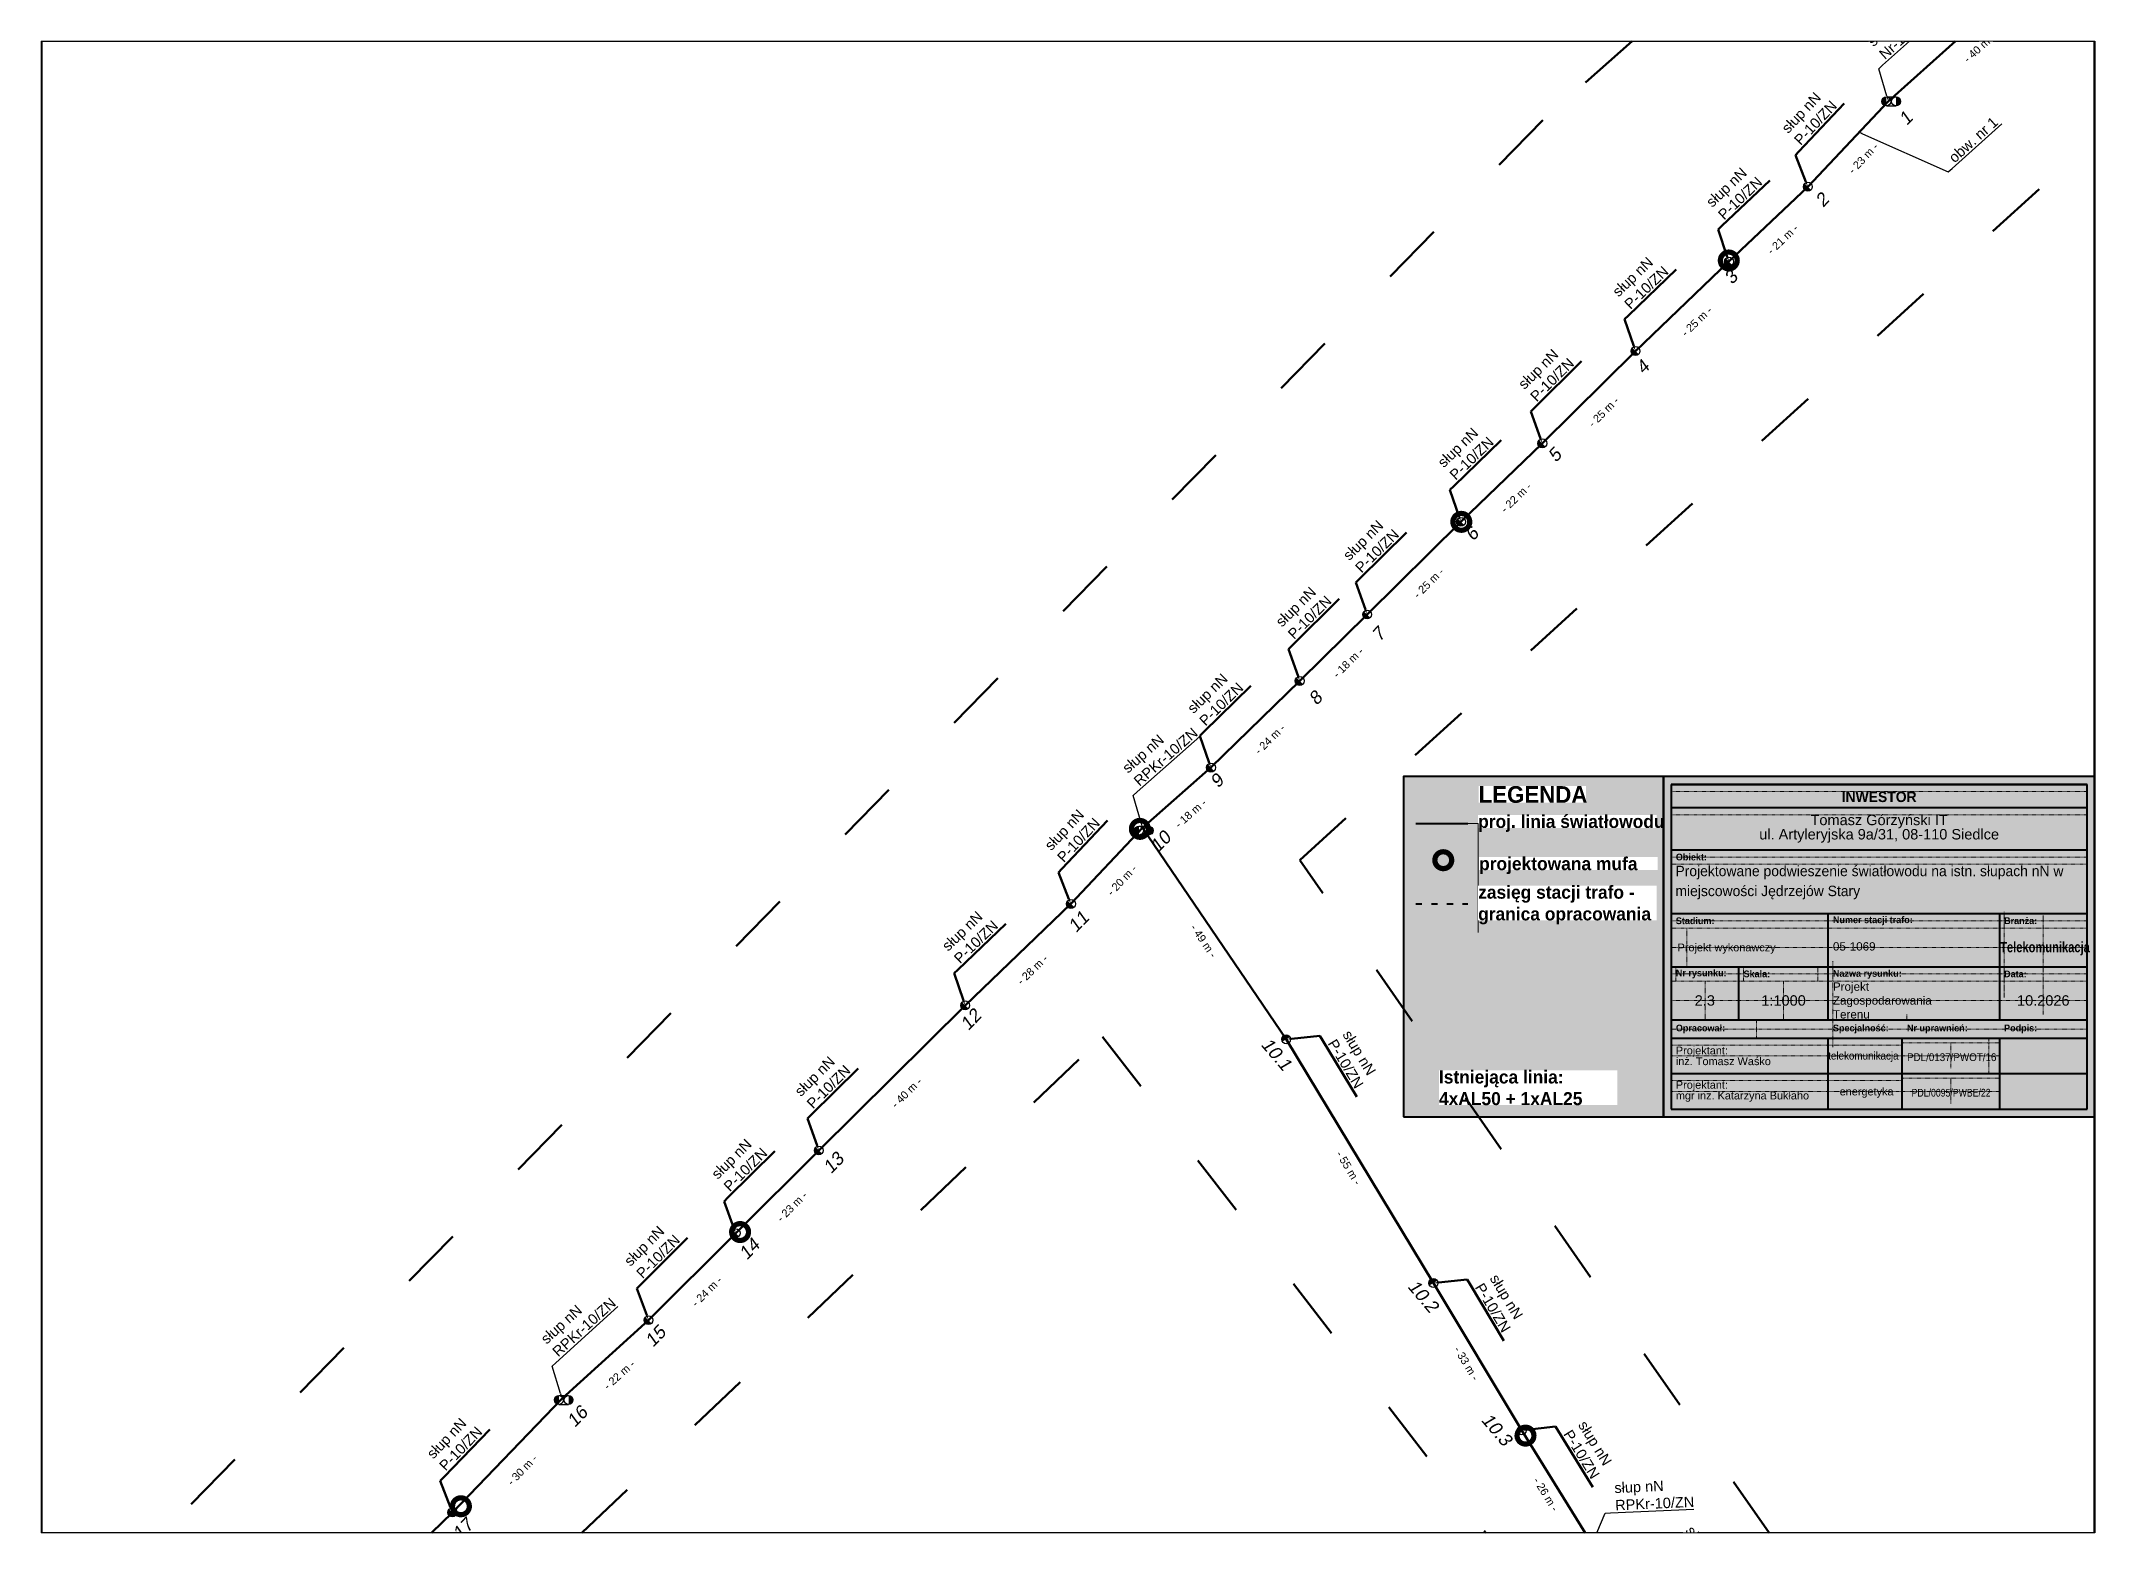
# Paper-space layout '1069-3' of a CAD drawing. Header units: metres, sheet in millimetres. Extents: x 0 to 395, y 0 to 287.
# The model-space entities are those that its viewports show. They can reach past a viewport. Long polylines and large blocks are cut down to what shows.
import ezdxf
from ezdxf import colors
from ezdxf.entities.mleader import LeaderData, LeaderLine
from ezdxf.math import Vec2, Vec3

# ---------------------------------------------------------------- set-up
doc = ezdxf.new("R2010")
doc.units = ezdxf.units.M
for name, pattern in [('ACAD_ISO03W100', [30, 12, -18]), ('DGN Style 2', [0.005224, 0.003135, -0.00209]), ('GCAD_ISO03W100', [30, 12, -18])]:
    doc.linetypes.add(name, pattern=pattern)
for name, color, linetype, lineweight in [('!TELE', 30, 'SCARPLINE1A', 50), ('!trafo_05-1069', 6, 'GCAD_ISO03W100', 50), ('@Tabelka', 7, 'Continuous', 13), ('_mm zasięg trafo', 6, 'ACAD_ISO03W100', 35), ('_numery slupow etap 4 cz. 2', 7, 'Continuous', 40), ('_światłowód', 30, 'Continuous', 50)]:
    doc.layers.add(name, color=color, linetype=linetype, lineweight=lineweight)
for name, color, linetype in [('!wymiary', 7, 'Continuous'), ('_MM mufy', 3, 'Continuous'), ('_MM opisy', 7, 'Continuous'), ('_MM slupy', 5, 'Continuous'), ('_mm trafo', 3, 'Continuous')]:
    doc.layers.add(name, color=color, linetype=linetype)
doc.layers.add('@KonstrTabelki', color=253, linetype='DGN Style 2', lineweight=0, plot=False)
doc.styles.add('LEGENDA', font='arial.ttf')
doc.styles.get("Standard").update_dxf_attribs({"font": 'ARIAL.TTF'})
doc.linetypes.add('SCARPLINE1A', pattern='A,2,[150,AAA.SHX,S=1,R=0,X=0,Y=0],1e-11', length=2)
doc.dimstyles.new('opis linie', dxfattribs={"dimtxt": 1.5, "dimasz": 0.18, "dimexe": 0.18, "dimexo": 0.0625, "dimgap": 2.5, "dimtad": 4, "dimdec": 0, "dimzin": 0, "dimdsep": 46, "dimtxsty": 'Standard', "dimcen": 0.09, "dimse1": 1, "dimse2": 1, "dimsd1": 1, "dimsd2": 1, "dimclrt": 256, "dimadec": 0, "dimazin": 0, "dimtfac": 1, "dimtdec": 0, "dimtofl": 0, "dimtmove": 0, "dimatfit": 3, "dimfxl": 1, "dimtfill": 1, "dimtolj": 1, "dimtzin": 0, "dimarcsym": 0})

psp = doc.layouts.new('1069-3')

# ---------------------------------------------------------------- texts
at = {"color": 18, "true_color": 0x000000, "insert": (314.32, 128.27), "char_height": 2, "width": 76.9558, "attachment_point": 1, "line_spacing_factor": 0.825, "style": 'LEGENDA'}
psp.add_mtext('\\pxsm1.15,ql;{\\fLato Light|b0|i0|c238|p34;\\C256;Projektowane podwieszenie światłowodu na istn. słupach nN w miejscowości Jędrzejów Stary}', dxfattribs=at)
at = {"color": 1, "char_height": 1.6, "width": 26.3577, "attachment_point": 4, "style": 'LEGENDA'}
for s, insert in [('{\\C18;\\c0;05-1069}', (344.61, 112.76, 1)), ('{\\C18;\\c0;Projekt Zagospodarowania Terenu}', (344.61, 102.36, 1))]:
    psp.add_mtext(s, dxfattribs=dict(at, insert=insert))
at = {"char_height": 2, "attachment_point": 5, "line_spacing_factor": 0.825, "style": 'LEGENDA'}
for s, insert in [('2.3', (319.97, 102.36)), ('1:1000', (335.12, 102.36))]:
    psp.add_mtext(s, dxfattribs=dict(at, insert=insert))

msp = doc.modelspace()

# ---------------------------------------------------------------- blocks, each defined once
blk = doc.blocks.new('tabelka')
at = {"true_color": 0xffffff, "transparency": 33554687}
h = blk.add_hatch(color=7, dxfattribs=at)
h.dxf.hatch_style = 1
h.paths.add_polyline_path([(-83, 65.41), (0, 65.41), (0, 0), (-83, 0)])
at = {"layer": '@KonstrTabelki', "lineweight": 0}
for p, q in [((-1.5, 62.52), (-81.5, 62.52)), ((-1.5, 58.08), (-81.5, 58.08)), ((-1.5, 49.94), (-81.5, 49.94)), ((-81.5, 48.55), (-1.5, 48.55)), ((-1.5, 37.69), (-81.5, 37.69)), ((-81.5, 36.3), (-1.5, 36.3)), ((-78.46, 36.3), (-78.46, 28.86)), ((-17.47, 39.44), (-17.47, 22.94)), ((-9.93, 19.68), (-9.93, 39.08)), ((-81.5, 32.58), (-1.5, 32.58)), ((-80.6, 28.86), (-80.6, 26.08)), ((-67.58, 28.86), (-67.58, 26.08)), ((-53.27, 26.08), (-53.27, 28.86)), ((-50.39, 29.9), (-50.39, 18.64)), ((-17.47, 28.86), (-17.47, 22.94)), ((-9.93, 19.68), (-9.93, 28.86)), ((-1.5, 27.47), (-81.5, 27.47)), ((-81.5, 26.08), (-1.5, 26.08)), ((-74.99, 18.64), (-74.99, 26.08)), ((-59.88, 18.64), (-59.88, 26.08)), ((-1.5, 27.47), (-18.36, 27.47)), ((-1.5, 22.36), (-81.5, 22.36)), ((-1.5, 22.36), (-18.36, 22.36)), ((-81.5, 16.88), (-1.5, 16.88)), ((-65.11, 18.64), (-65.11, 15.11)), ((-50.39, 18.64), (-50.39, 13.41)), ((-36.15, 19.68), (-36.15, 18.64)), ((-37.05, 13.77), (-81.5, 13.77)), ((-37.05, 14.25), (-18.36, 14.25)), ((-27.71, 14.25), (-27.71, 9.31)), ((-20.43, 15.11), (-20.43, 8.31)), ((-37.05, 11.71), (-81.5, 11.71)), ((-18.36, 11.71), (-37.05, 11.71)), ((-37.05, 6.97), (-81.5, 6.97)), ((-37.05, 4.9), (-81.5, 4.9)), ((-37.05, 7.44), (-18.36, 7.44)), ((-18.36, 4.9), (-37.05, 4.9)), ((-27.71, 7.44), (-27.71, 2.5))]:
    blk.add_line(p, q, dxfattribs=at)
at = {"layer": '@KonstrTabelki'}
for points in [[(-51.29, 28.86), (-51.29, 39.08)], [(-51.29, 18.64), (-51.29, 28.86)]]:
    blk.add_lwpolyline(points, dxfattribs=at)
at = {"layer": '@Tabelka', "lineweight": 40}
for p, q in [((0, 65.41), (-83, 65.41)), ((-83, 65.41), (-83, 0)), ((-81.5, 63.91), (-1.5, 63.91)), ((-1.5, 63.91), (-81.5, 63.91)), ((-81.5, 63.91), (-81.5, 1.5)), ((-1.5, 1.5), (-1.5, 63.91)), ((0, 0), (0, 65.41)), ((-81.5, 59.47), (-1.5, 59.47)), ((-81.5, 51.33), (-1.5, 51.33)), ((-81.5, 39.08), (-1.5, 39.08)), ((-81.5, 39.08), (-18.36, 39.08)), ((-51.29, 28.86), (-51.29, 39.08)), ((-51.29, 28.86), (-51.29, 35.67)), ((-18.36, 39.08), (-18.36, 28.86)), ((-81.5, 28.86), (-18.36, 28.86)), ((-68.48, 18.64), (-68.48, 28.86)), ((-51.29, 18.64), (-51.29, 28.86)), ((-18.36, 28.86), (-1.5, 28.86)), ((-18.36, 28.86), (-18.36, 18.64)), ((-51.29, 18.64), (-51.29, 25.45)), ((-18.36, 25.45), (-18.36, 18.64)), ((-81.5, 18.64), (-1.5, 18.64)), ((-81.5, 18.64), (-1.5, 18.64)), ((-81.5, 15.11), (-1.5, 15.11)), ((-51.29, 1.5), (-51.29, 15.11)), ((-37.05, 1.5), (-37.05, 15.11)), ((-18.36, 15.11), (-18.36, 1.5)), ((-81.5, 8.31), (-1.5, 8.31)), ((-81.5, 8.31), (-1.5, 8.31)), ((-81.5, 1.5), (-1.5, 1.5)), ((-83, 0), (0, 0))]:
    blk.add_line(p, q, dxfattribs=at)
at = {"layer": '@Tabelka'}
for s, insert, char_height, attachment_point, line_spacing_factor in [('{\\fLato Light|b1|i0|c238|p34;INWESTOR}', (-41.5, 62.52), 2, 2, 0.825), ('{\\fLato Light|b1|i0|c238|p34;Obiekt:}', (-80.6, 49.94), 1.3, 4, 0.946154), ('{\\fLato Light|b1|i0|c238|p34;Branża:}', (-17.47, 37.69), 1.3, 4, 0.946154), ('Projekt wykonawczy', (-80.27, 32.34), 1.5, 4, 0.825), ('{\\fLato Light|b1|i0|c238|p34;\\W0.8;Telekomunikacja}', (-9.6, 32.34), 2, 5, 0.76875), ('{\\fLato Light|b1|i0|c238|p34;Nr rysunku:}', (-80.6, 27.47), 1.3, 4, 0.946154), ('{\\fLato Light|b1|i0|c238|p34;Skala:}', (-67.58, 27.47), 1.3, 4, 0.946154), ('{\\fLato Light|b1|i0|c238|p34;Nazwa rysunku:}', (-50.39, 27.38), 1.3, 4, 0.946154), ('{\\fLato Light|b1|i0|c238|p34;Data:}', (-17.47, 27.47), 1.3, 4, 0.946154), ('10.2026', (-9.93, 22.36), 2, 5, 0.825), ('{\\fLato Light|b1|i0|c238|p34;Opracował:}', (-80.6, 16.88), 1.3, 4, 0.946154), ('{\\fLato Light|b1|i0|c238|p34;Specjalność:}', (-50.39, 16.88), 1.3, 4, 0.946154), ('{\\fLato Light|b1|i0|c238|p34;Nr uprawnień:}', (-36.15, 16.88), 1.3, 4, 0.946154), ('{\\fLato Light|b1|i0|c238|p34;Podpis:}', (-17.47, 16.88), 1.3, 4, 0.946154)]:
    blk.add_mtext(s, dxfattribs=dict(at, insert=insert, char_height=char_height, attachment_point=attachment_point, line_spacing_factor=line_spacing_factor))
at = {"layer": '@Tabelka', "insert": (-41.5, 58.08), "char_height": 2, "attachment_point": 2, "line_spacing_factor": 0.825, "style": 'LEGENDA'}
blk.add_mtext('Tomasz Górzyński IT\\Pul. Artyleryjska 9a/31, 08-110 Siedlce', dxfattribs=at)
at = {"layer": '@Tabelka'}
for s, insert, char_height, width, attachment_point, line_spacing_factor in [('{\\fLato Light|b1|i0|c238|p34;Stadium:}', (-80.6, 37.69), 1.3, 8.6456, 4, 0.946154), ('{\\fLato Light|b1|i0|c238|p34;Numer stacji trafo:}', (-50.39, 37.69), 1.3, 16.1141, 4, 0.946154), ('Projektant:\\Pinż. Tomasz Waśko', (-80.6, 11.71), 1.5, 27.9275, 4, 0.825), ('{\\W0.9;telekomunikacja}', (-44.53, 11.53), 1.5, 22.915, 5, 0.825), ('{\\W0.9;PDL/0137/PWOT/16}', (-27.54, 11.46), 1.5, 22.915, 5, 0.825), ('Projektant:\\Pmgr inż. Katarzyna Bukłaho', (-80.6, 4.9), 1.5, 27.9275, 4, 0.825), ('energetyka', (-43.91, 4.64), 1.5, 22.915, 5, 0.825), ('{\\W0.8;PDL/0095/PWBE/22}', (-27.66, 4.62), 1.5, 22.915, 5, 0.825)]:
    blk.add_mtext(s, dxfattribs=dict(at, insert=insert, char_height=char_height, width=width, attachment_point=attachment_point, line_spacing_factor=line_spacing_factor))
blk = doc.blocks.new('mufa')
at = {"layer": '_MM mufy'}
h = blk.add_hatch(color=256, dxfattribs=at)
h.dxf.hatch_style = 1
h.paths.add_polyline_path([(2.15, 0.12, 1), (-2.1, -0.05, 1)])
h.paths.add_polyline_path([(-1.1, -0.01, -1), (1.15, 0.08, -1)], flags=16)
h.paths.add_polyline_path([(-0.83, 0, -1), (0.88, 0.07, -1)], flags=0)
blk = doc.blocks.new('legenda')
at = {"true_color": 0xffffff, "transparency": 33554687}
h = blk.add_hatch(color=7, dxfattribs=at)
h.dxf.hatch_style = 1
h.paths.add_polyline_path([(-50, 65.41), (0, 65.41), (0, 0), (-50, 0)])
at = {"lineweight": 40}
blk.add_lwpolyline([(0, 65.41), (-50, 65.41), (-50, 0)], dxfattribs=at)
at = {"layer": '_mm zasięg trafo', "lineweight": 40, "ltscale": 0.1}
blk.add_lwpolyline([(-47.62, 40.95), (-37.62, 40.95)], dxfattribs=at)
at = {"layer": '_światłowód', "lineweight": 40}
blk.add_lwpolyline([(-47.62, 56.41), (-37.62, 56.41)], dxfattribs=at)
at = {"layer": '_mm zasięg trafo'}
blk.add_blockref('mufa', (-42.35, 49.31), dxfattribs=at)
at = {"layer": '_mm zasięg trafo', "bg_fill": 3, "box_fill_scale": 1, "bg_fill_color": 256, "bg_fill_transparency": 0}
for s, width, heights, insert, char_height, attachment_point in [('{\\fLato Light|b1|i0|c238|p34;\\C7;LEGENDA}', 20.65, [-3.27], (-35.53, 63.58), 3.2, 1), ('\\pxt4;{\\fLato Light|b1|i0|c238|p34;\\C7;proj. linia światłowodu}', 34.3358, [-3.2], (-35.62, 56.41), 2.5, 4)]:
    blk.add_mtext_dynamic_manual_height_columns(s, width=width, gutter_width=1, heights=heights, dxfattribs=dict(at, insert=insert, char_height=char_height, attachment_point=attachment_point))
at = {"layer": 'Defpoints', "color": 252, "lineweight": 0, "true_color": 0x939598}
blk.add_lwpolyline([(-37.62, 56.41), (-35.62, 56.41), (-35.62, 35.41)], dxfattribs=at)
at = {"layer": '_mm zasięg trafo', "char_height": 2.5, "attachment_point": 4, "bg_fill": 3, "box_fill_scale": 1, "bg_fill_color": 256, "bg_fill_transparency": 0}
for s, heights, insert in [('\\pxt4;{\\fLato Light|b1|i0|c238|p34;\\C7;projektowana mufa}', [-3.2], (-35.44, 48.3)), ('\\pxt4;{\\fLato Light|b1|i0|c238|p34;\\C7;zasięg stacji trafo - granica opracowania}', [-7.36], (-35.62, 40.72))]:
    blk.add_mtext_dynamic_manual_height_columns(s, width=34.3358, gutter_width=1, heights=heights, dxfattribs=dict(at, insert=insert))
at = {"lineweight": 40}
blk.add_lwpolyline([(-50, 0), (0, 0), (0, 65.41)], dxfattribs=at)
at = {"layer": '_mm zasięg trafo', "insert": (-43.16, 5.56), "char_height": 2.5, "attachment_point": 4, "bg_fill": 3, "box_fill_scale": 1, "bg_fill_color": 256, "bg_fill_transparency": 0}
blk.add_mtext_dynamic_manual_height_columns('\\pxt4;{\\fLato Light|b1|i0|c238|p34;\\C7;Istniejąca linia:\\P4xAL50 + 1xAL25}', width=34.3358, gutter_width=1, heights=[0], dxfattribs=at)
blk = doc.blocks.new('*D261')
at = {"layer": 'Defpoints', "color": 0}
for p in [(7550140.41, 5784902.56), (7550141.02, 5784902.99), (7550164.38, 5784868.71)]:
    blk.add_point(p, dxfattribs=at)
at = {"layer": '!wymiary', "insert": (7550150.35, 5784884.19), "char_height": 1.5, "attachment_point": 5, "rotation": 305.3032, "bg_fill": 3, "box_fill_scale": 1.1, "bg_fill_color": 9, "bg_fill_true_color": 13158600, "bg_fill_transparency": 0}
blk.add_mtext('\\A1;- 41 m -', dxfattribs=at)
blk = doc.blocks.new('*D262')
at = {"layer": 'Defpoints', "color": 0}
for p in [(7550133.96, 5784902.27), (7550133.96, 5784902.27), (7550140.41, 5784902.56)]:
    blk.add_point(p, dxfattribs=at)
at = {"layer": '!wymiary', "insert": (7550137.33, 5784899.15), "char_height": 1.5, "attachment_point": 5, "rotation": 2.6018, "bg_fill": 3, "box_fill_scale": 1.1, "bg_fill_color": 9, "bg_fill_true_color": 13158600, "bg_fill_transparency": 0}
blk.add_mtext('\\A1;- 6 m -', dxfattribs=at)
blk = doc.blocks.new('*D263')
at = {"layer": 'Defpoints', "color": 0}
for p in [(7550120.42, 5784924.2), (7550121.06, 5784924.59), (7550133.96, 5784902.27)]:
    blk.add_point(p, dxfattribs=at)
at = {"layer": '!wymiary', "insert": (7550125.05, 5784911.91), "char_height": 1.5, "attachment_point": 5, "rotation": 301.6905, "bg_fill": 3, "box_fill_scale": 1.1, "bg_fill_color": 9, "bg_fill_true_color": 13158600, "bg_fill_transparency": 0}
blk.add_mtext('\\A1;- 26 m -', dxfattribs=at)
blk = doc.blocks.new('*D264')
at = {"layer": 'Defpoints', "color": 0}
for p in [(7550104.07, 5784952.92), (7550103.42, 5784952.53), (7550120.42, 5784924.2)]:
    blk.add_point(p, dxfattribs=at)
at = {"layer": '!wymiary', "insert": (7550109.77, 5784937.07), "char_height": 1.5, "attachment_point": 5, "rotation": 300.9605, "bg_fill": 3, "box_fill_scale": 1.1, "bg_fill_color": 9, "bg_fill_true_color": 13158600, "bg_fill_transparency": 0}
blk.add_mtext('\\A1;- 33 m -', dxfattribs=at)
blk = doc.blocks.new('*D265')
at = {"layer": 'Defpoints', "color": 0}
for p in [(7550075.1, 5784999.39), (7550075.74, 5784999.77), (7550103.42, 5784952.53)]:
    blk.add_point(p, dxfattribs=at)
at = {"layer": '!wymiary', "insert": (7550087.11, 5784974.66), "char_height": 1.5, "attachment_point": 5, "rotation": 301.1518, "bg_fill": 3, "box_fill_scale": 1.1, "bg_fill_color": 9, "bg_fill_true_color": 13158600, "bg_fill_transparency": 0}
blk.add_mtext('\\A1;- 55 m -', dxfattribs=at)
blk = doc.blocks.new('*D266')
at = {"layer": 'Defpoints', "color": 0}
for p in [(7550047.49, 5785040.05), (7550048.11, 5785040.47), (7550075.1, 5784999.39)]:
    blk.add_point(p, dxfattribs=at)
at = {"layer": '!wymiary', "insert": (7550059.22, 5785018.3), "char_height": 1.5, "attachment_point": 5, "rotation": 304.1764, "bg_fill": 3, "box_fill_scale": 1.1, "bg_fill_color": 9, "bg_fill_true_color": 13158600, "bg_fill_transparency": 0}
blk.add_mtext('\\A1;- 49 m -', dxfattribs=at)
blk = doc.blocks.new('*D270')
at = {"layer": 'Defpoints', "color": 0}
for p in [(7549914.75, 5784908.43), (7549915.27, 5784907.89), (7549888.84, 5784882.89)]:
    blk.add_point(p, dxfattribs=at)
at = {"layer": '!wymiary', "insert": (7549904.61, 5784892.8), "char_height": 1.5, "attachment_point": 5, "rotation": 44.5857, "bg_fill": 3, "box_fill_scale": 1.1, "bg_fill_color": 9, "bg_fill_true_color": 13158600, "bg_fill_transparency": 0}
blk.add_mtext('\\A1;- 36 m -', dxfattribs=at)
blk = doc.blocks.new('*D271')
at = {"layer": 'Defpoints', "color": 0}
for p in [(7549935.84, 5784930.31), (7549936.38, 5784929.79), (7549914.75, 5784908.43)]:
    blk.add_point(p, dxfattribs=at)
at = {"layer": '!wymiary', "insert": (7549928.18, 5784916.58), "char_height": 1.5, "attachment_point": 5, "rotation": 46.0625, "bg_fill": 3, "box_fill_scale": 1.1, "bg_fill_color": 9, "bg_fill_true_color": 13158600, "bg_fill_transparency": 0}
blk.add_mtext('\\A1;- 30 m -', dxfattribs=at)
blk = doc.blocks.new('*D272')
at = {"layer": 'Defpoints', "color": 0}
for p in [(7549952.46, 5784945.39), (7549952.96, 5784944.83), (7549935.84, 5784930.31)]:
    blk.add_point(p, dxfattribs=at)
at = {"layer": '!wymiary', "insert": (7549946.84, 5784934.88), "char_height": 1.5, "attachment_point": 5, "rotation": 42.1931, "bg_fill": 3, "box_fill_scale": 1.1, "bg_fill_color": 9, "bg_fill_true_color": 13158600, "bg_fill_transparency": 0}
blk.add_mtext('\\A1;- 22 m -', dxfattribs=at)
blk = doc.blocks.new('*D273')
at = {"layer": 'Defpoints', "color": 0}
for p in [(7549969.24, 5784962.12), (7549969.77, 5784961.59), (7549952.46, 5784945.39)]:
    blk.add_point(p, dxfattribs=at)
at = {"layer": '!wymiary', "insert": (7549963.68, 5784950.92), "char_height": 1.5, "attachment_point": 5, "rotation": 44.9214, "bg_fill": 3, "box_fill_scale": 1.1, "bg_fill_color": 9, "bg_fill_true_color": 13158600, "bg_fill_transparency": 0}
blk.add_mtext('\\A1;- 24 m -', dxfattribs=at)
blk = doc.blocks.new('*D274')
at = {"layer": 'Defpoints', "color": 0}
for p in [(7549985.22, 5784978.02), (7549985.74, 5784977.49), (7549969.24, 5784962.12)]:
    blk.add_point(p, dxfattribs=at)
at = {"layer": '!wymiary', "insert": (7549980.06, 5784967.22), "char_height": 1.5, "attachment_point": 5, "rotation": 44.8652, "bg_fill": 3, "box_fill_scale": 1.1, "bg_fill_color": 9, "bg_fill_true_color": 13158600, "bg_fill_transparency": 0}
blk.add_mtext('\\A1;- 23 m -', dxfattribs=at)
blk = doc.blocks.new('*D275')
at = {"layer": 'Defpoints', "color": 0}
for p in [(7550013.36, 5785005.92), (7550013.88, 5785005.38), (7549985.22, 5784978.02)]:
    blk.add_point(p, dxfattribs=at)
at = {"layer": '!wymiary', "insert": (7550002.11, 5784989.11), "char_height": 1.5, "attachment_point": 5, "rotation": 44.7505, "bg_fill": 3, "box_fill_scale": 1.1, "bg_fill_color": 9, "bg_fill_true_color": 13158600, "bg_fill_transparency": 0}
blk.add_mtext('\\A1;- 40 m -', dxfattribs=at)
blk = doc.blocks.new('*D276')
at = {"layer": 'Defpoints', "color": 0}
for p in [(7550033.7, 5785025.42), (7550034.22, 5785024.88), (7550013.36, 5785005.92)]:
    blk.add_point(p, dxfattribs=at)
at = {"layer": '!wymiary', "insert": (7550026.31, 5785012.77), "char_height": 1.5, "attachment_point": 5, "rotation": 43.7984, "bg_fill": 3, "box_fill_scale": 1.1, "bg_fill_color": 9, "bg_fill_true_color": 13158600, "bg_fill_transparency": 0}
blk.add_mtext('\\A1;- 28 m -', dxfattribs=at)
blk = doc.blocks.new('*D277')
at = {"layer": 'Defpoints', "color": 0}
for p in [(7550047.49, 5785040.05), (7550048.04, 5785039.53), (7550033.7, 5785025.42)]:
    blk.add_point(p, dxfattribs=at)
at = {"layer": '!wymiary', "insert": (7550043.52, 5785029.98), "char_height": 1.5, "attachment_point": 5, "rotation": 46.6712, "bg_fill": 3, "box_fill_scale": 1.1, "bg_fill_color": 9, "bg_fill_true_color": 13158600, "bg_fill_transparency": 0}
blk.add_mtext('\\A1;- 20 m -', dxfattribs=at)
blk = doc.blocks.new('*D278')
at = {"layer": 'Defpoints', "color": 0}
for p in [(7550060.64, 5785051.63), (7550061.14, 5785051.07), (7550047.49, 5785040.05)]:
    blk.add_point(p, dxfattribs=at)
at = {"layer": '!wymiary', "insert": (7550056.72, 5785042.82), "char_height": 1.5, "attachment_point": 5, "rotation": 41.3745, "bg_fill": 3, "box_fill_scale": 1.1, "bg_fill_color": 9, "bg_fill_true_color": 13158600, "bg_fill_transparency": 0}
blk.add_mtext('\\A1;- 18 m -', dxfattribs=at)
blk = doc.blocks.new('*D279')
at = {"layer": 'Defpoints', "color": 0}
for p in [(7550077.71, 5785068.29), (7550078.23, 5785067.76), (7550060.64, 5785051.63)]:
    blk.add_point(p, dxfattribs=at)
at = {"layer": '!wymiary', "insert": (7550071.97, 5785057.1), "char_height": 1.5, "attachment_point": 5, "rotation": 44.3155, "bg_fill": 3, "box_fill_scale": 1.1, "bg_fill_color": 9, "bg_fill_true_color": 13158600, "bg_fill_transparency": 0}
blk.add_mtext('\\A1;- 24 m -', dxfattribs=at)
blk = doc.blocks.new('*D280')
at = {"layer": 'Defpoints', "color": 0}
for p in [(7550090.67, 5785081.07), (7550091.19, 5785080.54), (7550077.71, 5785068.29)]:
    blk.add_point(p, dxfattribs=at)
at = {"layer": '!wymiary', "insert": (7550087.01, 5785071.82), "char_height": 1.5, "attachment_point": 5, "rotation": 44.6104, "bg_fill": 3, "box_fill_scale": 1.1, "bg_fill_color": 9, "bg_fill_true_color": 13158600, "bg_fill_transparency": 0}
blk.add_mtext('\\A1;- 18 m -', dxfattribs=at)
blk = doc.blocks.new('*D281')
at = {"layer": 'Defpoints', "color": 0}
for p in [(7550108.71, 5785098.89), (7550109.23, 5785098.36), (7550090.67, 5785081.07)]:
    blk.add_point(p, dxfattribs=at)
at = {"layer": '!wymiary', "insert": (7550102.51, 5785087.13), "char_height": 1.5, "attachment_point": 5, "rotation": 44.6485, "bg_fill": 3, "box_fill_scale": 1.1, "bg_fill_color": 9, "bg_fill_true_color": 13158600, "bg_fill_transparency": 0}
blk.add_mtext('\\A1;- 25 m -', dxfattribs=at)
blk = doc.blocks.new('*D282')
at = {"layer": 'Defpoints', "color": 0}
for p in [(7550124.36, 5785113.98), (7550124.88, 5785113.44), (7550108.71, 5785098.89)]:
    blk.add_point(p, dxfattribs=at)
at = {"layer": '!wymiary', "insert": (7550119.31, 5785103.55), "char_height": 1.5, "attachment_point": 5, "rotation": 43.9471, "bg_fill": 3, "box_fill_scale": 1.1, "bg_fill_color": 9, "bg_fill_true_color": 13158600, "bg_fill_transparency": 0}
blk.add_mtext('\\A1;- 22 m -', dxfattribs=at)
blk = doc.blocks.new('*D283')
at = {"layer": 'Defpoints', "color": 0}
for p in [(7550142.29, 5785131.72), (7550142.82, 5785131.19), (7550124.36, 5785113.98)]:
    blk.add_point(p, dxfattribs=at)
at = {"layer": '!wymiary', "insert": (7550136.15, 5785120), "char_height": 1.5, "attachment_point": 5, "rotation": 44.6868, "bg_fill": 3, "box_fill_scale": 1.1, "bg_fill_color": 9, "bg_fill_true_color": 13158600, "bg_fill_transparency": 0}
blk.add_mtext('\\A1;- 25 m -', dxfattribs=at)
blk = doc.blocks.new('*D284')
at = {"layer": 'Defpoints', "color": 0}
for p in [(7550160.25, 5785148.92), (7550160.77, 5785148.38), (7550142.29, 5785131.72)]:
    blk.add_point(p, dxfattribs=at)
at = {"layer": '!wymiary', "insert": (7550154.05, 5785137.42), "char_height": 1.5, "attachment_point": 5, "rotation": 43.7763, "bg_fill": 3, "box_fill_scale": 1.1, "bg_fill_color": 9, "bg_fill_true_color": 13158600, "bg_fill_transparency": 0}
blk.add_mtext('\\A1;- 25 m -', dxfattribs=at)
blk = doc.blocks.new('*D285')
at = {"layer": 'Defpoints', "color": 0}
for p in [(7550175.43, 5785163.32), (7550175.94, 5785162.77), (7550160.25, 5785148.92)]:
    blk.add_point(p, dxfattribs=at)
at = {"layer": '!wymiary', "insert": (7550170.59, 5785153.21), "char_height": 1.5, "attachment_point": 5, "rotation": 43.4716, "bg_fill": 3, "box_fill_scale": 1.1, "bg_fill_color": 9, "bg_fill_true_color": 13158600, "bg_fill_transparency": 0}
blk.add_mtext('\\A1;- 21 m -', dxfattribs=at)
blk = doc.blocks.new('*D286')
at = {"layer": 'Defpoints', "color": 0}
for p in [(7550190.94, 5785179.76), (7550191.48, 5785179.25), (7550175.43, 5785163.32)]:
    blk.add_point(p, dxfattribs=at)
at = {"layer": '!wymiary', "insert": (7550186.1, 5785168.78), "char_height": 1.5, "attachment_point": 5, "rotation": 46.6777, "bg_fill": 3, "box_fill_scale": 1.1, "bg_fill_color": 9, "bg_fill_true_color": 13158600, "bg_fill_transparency": 0}
blk.add_mtext('\\A1;- 23 m -', dxfattribs=at)
blk = doc.blocks.new('*D287')
at = {"layer": 'Defpoints', "color": 0}
for p in [(7550220.49, 5785206.21), (7550220.99, 5785205.66), (7550190.94, 5785179.76)]:
    blk.add_point(p, dxfattribs=at)
at = {"layer": '!wymiary', "insert": (7550208.39, 5785190), "char_height": 1.5, "attachment_point": 5, "rotation": 41.8318, "bg_fill": 3, "box_fill_scale": 1.1, "bg_fill_color": 9, "bg_fill_true_color": 13158600, "bg_fill_transparency": 0}
blk.add_mtext('\\A1;- 40 m -', dxfattribs=at)
blk = doc.blocks.new('ZN')
at = {"layer": '_MM slupy', "transparency": 33554687}
h = blk.add_hatch(color=256, dxfattribs=at)
h.dxf.hatch_style = 1
h.paths.add_polyline_path([(0, -0.86), (0, 0.86, 1)])
at = {"layer": '_MM slupy'}
blk.add_circle((0, 0), 0.857, dxfattribs=at)
blk = doc.blocks.new('R')
at = {"layer": '_MM slupy', "transparency": 33554687}
h = blk.add_hatch(color=256, dxfattribs=at)
h.dxf.hatch_style = 1
h.paths.add_polyline_path([(-0.93, -0.86), (-0.93, 0.86, 1)])
h = blk.add_hatch(color=256, dxfattribs=at)
h.dxf.hatch_style = 1
h.paths.add_polyline_path([(0.93, 0.86), (0.93, -0.86, 1)])
at = {"layer": '_MM slupy'}
for points in [[(-0.93, 0.86), (0.93, 0.86)], [(-0.93, -0.86), (0.93, -0.86)]]:
    blk.add_lwpolyline(points, dxfattribs=at)
for centre in [(-0.93, 0), (0.93, 0)]:
    blk.add_circle(centre, 0.857, dxfattribs=at)
blk = doc.blocks.new('E')
at = {"layer": '_MM slupy'}
h = blk.add_hatch(color=256, dxfattribs=at)
h.dxf.hatch_style = 1
h.paths.add_polyline_path([(0.27, 0.37, 1), (-0.27, -0.37, 1)])
for radius in [0.857, 0.457]:
    blk.add_circle((0, 0), radius, dxfattribs=at)
blk = doc.blocks.new('q')
at = {"layer": '_MM slupy'}
blk.add_blockref('ZN', (0, 0), dxfattribs=at)
at = {"layer": '_MM opisy'}
ml = blk.add_multileader_mtext('Standard', dxfattribs=at)
ml.set_content('\\pxql;słup nN\\PP-10/ZN', color=256)
ml.set_leader_properties()
ml.build(insert=Vec2(0, 0))
ml.multileader.update_dxf_attribs({"has_text_frame": 1, "text_left_attachment_type": 5, "text_right_attachment_type": 5, "dogleg_length": 1, "arrow_head_size": 1})
ctx = ml.context
ctx.base_point, ctx.char_height, ctx.arrow_head_size, ctx.landing_gap_size, ctx.plane_origin = Vec3(3.75, 5.9), 2, 1, 1, Vec3(1.72, -1.42)
ctx.left_attachment, ctx.right_attachment = 5, 5
notes = []
notes.append((ctx, [(0, (1, 1, 0), (2.75, 5.9), (1, 0), 1, [(0, [(0, 0), (2.75, 5.9)], 0, [])])]))
ctx.mtext.insert, ctx.mtext.flow_direction = Vec3(4.75, 11.7), 5
ctx.mtext.has_bg_fill, ctx.mtext.bg_color, ctx.mtext.bg_scale_factor, ctx.mtext.bg_transparency, ctx.mtext.use_window_bg_color = 1, -1023410175, 1, 0, 1
for ctx, leaders in notes:
    for number, flags, end, landing, length, lines in leaders:
        leader = LeaderData()
        leader.index, (leader.has_last_leader_line, leader.has_dogleg_vector, leader.attachment_direction) = number, flags
        leader.last_leader_point, leader.dogleg_vector, leader.dogleg_length = Vec3(end), Vec3(landing), length
        for number, points, colour, breaks in lines:
            line = LeaderLine()
            line.index, line.vertices, line.color, line.breaks = number, Vec3.list(points), colors.encode_raw_color(colour), breaks
            leader.lines.append(line)
        ctx.leaders.append(leader)

# ---------------------------------------------------------------- linework, layer by layer
at = {"layer": '!TELE'}
for points in [[(7549888.84, 5784882.89), (7549914.75, 5784908.43), (7549935.84, 5784930.31), (7549952.46, 5784945.39), (7549969.24, 5784962.12), (7549985.22, 5784978.02), (7550013.36, 5785005.92), (7550033.7, 5785025.42), (7550047.49, 5785040.05), (7550060.64, 5785051.63), (7550077.71, 5785068.29), (7550090.67, 5785081.07), (7550108.71, 5785098.89), (7550124.36, 5785113.98), (7550142.29, 5785131.72), (7550160.25, 5785148.92), (7550175.43, 5785163.32), (7550190.94, 5785179.76), (7550220.49, 5785206.21)], [(7550047.49, 5785040.05), (7550075.1, 5784999.39), (7550103.42, 5784952.53), (7550120.42, 5784924.2), (7550133.96, 5784902.27), (7550140.41, 5784902.56), (7550164.38, 5784868.71), (7550190.4, 5784831.37)]]:
    msp.add_lwpolyline(points, dxfattribs=at)

# ---------------------------------------------------------------- next in the draw order: dimensions: what is measured, and where the dimension line sits
at = {"layer": '!wymiary'}
for p1, p2, picture, middle in [((7549888.84, 5784882.89), (7549914.75, 5784908.43), '*D270', (7549904.61, 5784892.8)), ((7550164.38, 5784868.71), (7550140.41, 5784902.56), '*D261', (7550150.35, 5784884.19))]:
    dim = msp.add_aligned_dim(p1=p1, p2=p2, distance=-0.75, dimstyle='opis linie', override={"dimpost": '- <> m -'}, dxfattribs=at)
    dim.commit()
    dim.dimension.update_dxf_attribs({"geometry": picture, "text_midpoint": middle})

# ---------------------------------------------------------------- next in the draw order: block references
at = {"layer": '!TELE', "rotation": 44.58569204245125}
msp.add_blockref('q', (7549888.84, 5784882.89), dxfattribs=at)

# ---------------------------------------------------------------- next in the draw order: dimensions: what is measured, and where the dimension line sits
at = {"layer": '!wymiary'}
dim = msp.add_aligned_dim(p1=(7549914.75, 5784908.43), p2=(7549935.84, 5784930.31), distance=-0.75, dimstyle='opis linie', override={"dimpost": '- <> m -'}, dxfattribs=at)
dim.commit()
dim.dimension.update_dxf_attribs({"geometry": '*D271', "text_midpoint": (7549928.18, 5784916.58)})
dim = msp.add_linear_dim(base=(7550133.96, 5784902.27), p1=(7550140.41, 5784902.56), p2=(7550133.96, 5784902.27), angle=182.6018, dimstyle='opis linie', override={"dimpost": '- <> m -'}, dxfattribs=at)
dim.commit()
dim.dimension.update_dxf_attribs({"geometry": '*D262', "text_midpoint": (7550137.19, 5784902.41), "dimtype": 161})

# ---------------------------------------------------------------- next in the draw order: block references
at = {"layer": '!TELE', "rotation": 46.06246659757574}
msp.add_blockref('q', (7549914.75, 5784908.43), dxfattribs=at)

# ---------------------------------------------------------------- next in the draw order: dimensions: what is measured, and where the dimension line sits
at = {"layer": '!wymiary'}
for p1, p2, picture, middle in [((7549935.84, 5784930.31), (7549952.46, 5784945.39), '*D272', (7549946.84, 5784934.88)), ((7550133.96, 5784902.27), (7550120.42, 5784924.2), '*D263', (7550125.05, 5784911.91))]:
    dim = msp.add_aligned_dim(p1=p1, p2=p2, distance=-0.75, dimstyle='opis linie', override={"dimpost": '- <> m -'}, dxfattribs=at)
    dim.commit()
    dim.dimension.update_dxf_attribs({"geometry": picture, "text_midpoint": middle})

# ---------------------------------------------------------------- next in the draw order: block references
at = {"color": 5, "lineweight": 70}
msp.add_blockref('mufa', (7549916.36, 5784909.58), dxfattribs=at)

# ---------------------------------------------------------------- next in the draw order: texts
at = {"layer": '_numery slupow etap 4 cz. 2', "oblique": 10}
for s, rotation, p in [('17', 45.7959, (7549916.3, 5784903.01)), ('10.4', 310.3186, (7550125.1, 5784903.29))]:
    msp.add_text(s, height=2.5, rotation=rotation, dxfattribs=at).set_placement(p)

# ---------------------------------------------------------------- next in the draw order: dimensions: what is measured, and where the dimension line sits
at = {"layer": '!wymiary'}
for p1, p2, picture, middle in [((7549952.46, 5784945.39), (7549969.24, 5784962.12), '*D273', (7549963.68, 5784950.92)), ((7550120.42, 5784924.2), (7550103.42, 5784952.53), '*D264', (7550109.77, 5784937.07))]:
    dim = msp.add_aligned_dim(p1=p1, p2=p2, distance=-0.75, dimstyle='opis linie', override={"dimpost": '- <> m -'}, dxfattribs=at)
    dim.commit()
    dim.dimension.update_dxf_attribs({"geometry": picture, "text_midpoint": middle})

# ---------------------------------------------------------------- next in the draw order: block references
at = {"layer": '!TELE'}
for p, rotation in [((7549952.46, 5784945.39), 44.92135811120625), ((7550120.42, 5784924.2), 301.6905251955898)]:
    msp.add_blockref('q', p, dxfattribs=dict(at, rotation=rotation))

# ---------------------------------------------------------------- next in the draw order: dimensions: what is measured, and where the dimension line sits
at = {"layer": '!wymiary'}
for p1, p2, picture, middle in [((7550103.42, 5784952.53), (7550075.1, 5784999.39), '*D265', (7550087.11, 5784974.66)), ((7549969.24, 5784962.12), (7549985.22, 5784978.02), '*D274', (7549980.06, 5784967.22))]:
    dim = msp.add_aligned_dim(p1=p1, p2=p2, distance=-0.75, dimstyle='opis linie', override={"dimpost": '- <> m -'}, dxfattribs=at)
    dim.commit()
    dim.dimension.update_dxf_attribs({"geometry": picture, "text_midpoint": middle})

# ---------------------------------------------------------------- next in the draw order: block references
at = {"layer": '!TELE'}
for p, rotation in [((7549969.24, 5784962.12), 44.86517818854901), ((7550103.42, 5784952.53), 300.9604856307377)]:
    msp.add_blockref('q', p, dxfattribs=dict(at, rotation=rotation))
at = {"color": 5, "lineweight": 70}
msp.add_blockref('mufa', (7550121.1, 5784923.16), dxfattribs=at)

# ---------------------------------------------------------------- next in the draw order: texts
at = {"layer": '_numery slupow etap 4 cz. 2', "oblique": 10}
for s, rotation, p in [('15', 45.7959, (7549953.32, 5784940.03)), ('10.3', 310.3186, (7550112.47, 5784926.15))]:
    msp.add_text(s, height=2.5, rotation=rotation, dxfattribs=at).set_placement(p)

# ---------------------------------------------------------------- next in the draw order: dimensions: what is measured, and where the dimension line sits
at = {"layer": '!wymiary'}
for p1, p2, picture, middle in [((7550075.1, 5784999.39), (7550047.49, 5785040.05), '*D266', (7550059.22, 5785018.3)), ((7549985.22, 5784978.02), (7550013.36, 5785005.92), '*D275', (7550002.11, 5784989.11))]:
    dim = msp.add_aligned_dim(p1=p1, p2=p2, distance=-0.75, dimstyle='opis linie', override={"dimpost": '- <> m -'}, dxfattribs=at)
    dim.commit()
    dim.dimension.update_dxf_attribs({"geometry": picture, "text_midpoint": middle})

# ---------------------------------------------------------------- next in the draw order: leaders
at = {"layer": '_MM opisy'}
ml = msp.add_multileader_mtext('Standard', dxfattribs=at)
ml.set_content('\\pxql;słup nN\\PRPKr-10/ZN', color=256)
ml.set_leader_properties()
ml.build(insert=Vec2(0, 0))
ml.multileader.update_dxf_attribs({"has_text_frame": 1, "text_left_attachment_type": 5, "text_right_attachment_type": 5, "dogleg_length": 1, "arrow_head_size": 1})
ctx = ml.context
ctx.base_point, ctx.char_height, ctx.arrow_head_size, ctx.landing_gap_size, ctx.plane_origin, ctx.plane_x_axis, ctx.plane_y_axis = Vec3(7549934.65, 5784937.21), 2, 1, 1, Vec3(7549938.06, 5784930.42), Vec3(0.740885, 0.671632), Vec3(-0.671632, 0.740885)
ctx.left_attachment, ctx.right_attachment = 5, 5
notes = []
notes.append((ctx, [(0, (1, 1, 0), (7549933.91, 5784936.54), (0.740885, 0.671632), 1, [(0, [(7549935.84, 5784930.31), (7549933.91, 5784936.54)], 0, [])])]))
ctx.mtext.insert, ctx.mtext.text_direction, ctx.mtext.flow_direction = Vec3(7549931.52, 5784942.15), Vec3(0.740885, 0.671632), 5
ctx.mtext.has_bg_fill, ctx.mtext.bg_color, ctx.mtext.bg_scale_factor, ctx.mtext.bg_transparency, ctx.mtext.use_window_bg_color = 1, -1023410175, 1, 0, 1
ml = msp.add_multileader_mtext('Standard', dxfattribs=at)
ml.set_content('\\pxql;słup nN\\PRPKr-10/ZN', color=256)
ml.set_leader_properties()
ml.build(insert=Vec2(0, 0))
ml.multileader.update_dxf_attribs({"has_text_frame": 1, "text_left_attachment_type": 5, "text_right_attachment_type": 5, "dogleg_length": 1, "arrow_head_size": 1})
ctx = ml.context
ctx.base_point, ctx.char_height, ctx.arrow_head_size, ctx.landing_gap_size, ctx.plane_origin, ctx.plane_x_axis, ctx.plane_y_axis = Vec3(7550137.44, 5784908.33), 2, 1, 1, Vec3(7550135.74, 5784900.93), Vec3(0.998969, 0.045394), Vec3(-0.045394, 0.998969)
ctx.left_attachment, ctx.right_attachment = 5, 5
notes.append((ctx, [(0, (1, 1, 0), (7550136.45, 5784908.29), (0.998969, 0.045394), 1, [(0, [(7550133.96, 5784902.27), (7550136.45, 5784908.29)], 0, [])])]))
ctx.mtext.insert, ctx.mtext.text_direction, ctx.mtext.flow_direction = Vec3(7550138.18, 5784914.14), Vec3(0.998969, 0.045394), 5
ctx.mtext.has_bg_fill, ctx.mtext.bg_color, ctx.mtext.bg_scale_factor, ctx.mtext.bg_transparency, ctx.mtext.use_window_bg_color = 1, -1023410175, 1, 0, 1
for ctx, leaders in notes:
    for number, flags, end, landing, length, lines in leaders:
        leader = LeaderData()
        leader.index, (leader.has_last_leader_line, leader.has_dogleg_vector, leader.attachment_direction) = number, flags
        leader.last_leader_point, leader.dogleg_vector, leader.dogleg_length = Vec3(end), Vec3(landing), length
        for number, points, colour, breaks in lines:
            line = LeaderLine()
            line.index, line.vertices, line.color, line.breaks = number, Vec3.list(points), colors.encode_raw_color(colour), breaks
            leader.lines.append(line)
        ctx.leaders.append(leader)

# ---------------------------------------------------------------- next in the draw order: block references
at = {"layer": '!TELE'}
for p, rotation in [((7550075.1, 5784999.39), 301.1518486049721), ((7549985.22, 5784978.02), 44.75052496884467)]:
    msp.add_blockref('q', p, dxfattribs=dict(at, rotation=rotation))
at = {"color": 5, "lineweight": 70}
msp.add_blockref('mufa', (7549970.05, 5784962.3), dxfattribs=at)
for p in [(7549936.15, 5784930.05), (7550134.42, 5784902.25)]:
    msp.add_blockref('R', p)

# ---------------------------------------------------------------- next in the draw order: texts
at = {"layer": '_numery slupow etap 4 cz. 2', "oblique": 10}
for s, rotation, p in [('14', 45.7959, (7549971.38, 5784956.84)), ('10.2', 310.3186, (7550098.32, 5784951.8)), ('16', 45.7959, (7549938.28, 5784924.62))]:
    msp.add_text(s, height=2.5, rotation=rotation, dxfattribs=at).set_placement(p)

# ---------------------------------------------------------------- next in the draw order: dimensions: what is measured, and where the dimension line sits
at = {"layer": '!wymiary'}
dim = msp.add_aligned_dim(p1=(7550013.36, 5785005.92), p2=(7550033.7, 5785025.42), distance=-0.75, dimstyle='opis linie', override={"dimpost": '- <> m -'}, dxfattribs=at)
dim.commit()
dim.dimension.update_dxf_attribs({"geometry": '*D276', "text_midpoint": (7550026.31, 5785012.77)})

# ---------------------------------------------------------------- next in the draw order: leaders
at = {"layer": '_MM opisy'}
ml = msp.add_multileader_mtext('Standard', dxfattribs=at)
ml.set_content('\\pxql;słup nN\\PN-10,5/10/E', color=256)
ml.set_leader_properties()
ml.build(insert=Vec2(0, 0))
ml.multileader.update_dxf_attribs({"has_text_frame": 1, "text_left_attachment_type": 5, "text_right_attachment_type": 5, "dogleg_length": 1, "arrow_head_size": 1})
ctx = ml.context
ctx.base_point, ctx.char_height, ctx.arrow_head_size, ctx.landing_gap_size, ctx.plane_origin, ctx.plane_x_axis, ctx.plane_y_axis = Vec3(7550148.14, 5784903.59), 2, 1, 1, Vec3(7550140.25, 5784900.55), Vec3(0.56921, -0.822192), Vec3(0.822192, 0.56921)
ctx.left_attachment, ctx.right_attachment = 5, 5
notes = []
notes.append((ctx, [(0, (1, 1, 0), (7550147.57, 5784904.42), (0.56921, -0.822192), 1, [(0, [(7550140.44, 5784902.77)], 0, [])])]))
ctx.mtext.insert, ctx.mtext.text_direction, ctx.mtext.flow_direction = Vec3(7550153.45, 5784906.05), Vec3(0.56921, -0.822192), 5
ctx.mtext.has_bg_fill, ctx.mtext.bg_color, ctx.mtext.bg_scale_factor, ctx.mtext.bg_transparency, ctx.mtext.use_window_bg_color = 1, -1023410175, 1, 0, 1
for ctx, leaders in notes:
    for number, flags, end, landing, length, lines in leaders:
        leader = LeaderData()
        leader.index, (leader.has_last_leader_line, leader.has_dogleg_vector, leader.attachment_direction) = number, flags
        leader.last_leader_point, leader.dogleg_vector, leader.dogleg_length = Vec3(end), Vec3(landing), length
        for number, points, colour, breaks in lines:
            line = LeaderLine()
            line.index, line.vertices, line.color, line.breaks = number, Vec3.list(points), colors.encode_raw_color(colour), breaks
            leader.lines.append(line)
        ctx.leaders.append(leader)

# ---------------------------------------------------------------- next in the draw order: block references
at = {"layer": '!TELE', "rotation": 43.79836790562486}
msp.add_blockref('q', (7550013.36, 5785005.92), dxfattribs=at)
at = {"rotation": 304.6951535261597}
msp.add_blockref('E', (7550140.44, 5784902.77), dxfattribs=at)

# ---------------------------------------------------------------- next in the draw order: texts
at = {"layer": '_numery slupow etap 4 cz. 2', "oblique": 10}
for s, rotation, p in [('10.1', 310.3186, (7550070.12, 5784998.32)), ('13', 45.7959, (7549987.56, 5784973.39))]:
    msp.add_text(s, height=2.5, rotation=rotation, dxfattribs=at).set_placement(p)

# ---------------------------------------------------------------- next in the draw order: dimensions: what is measured, and where the dimension line sits
at = {"layer": '!wymiary'}
dim = msp.add_aligned_dim(p1=(7550033.7, 5785025.42), p2=(7550047.49, 5785040.05), distance=-0.75, dimstyle='opis linie', override={"dimpost": '- <> m -'}, dxfattribs=at)
dim.commit()
dim.dimension.update_dxf_attribs({"geometry": '*D277', "text_midpoint": (7550043.52, 5785029.98)})

# ---------------------------------------------------------------- next in the draw order: texts
at = {"layer": '_numery slupow etap 4 cz. 2', "oblique": 10}
msp.add_text('12', height=2.5, rotation=45.7959, dxfattribs=at).set_placement((7550013.96, 5785000.93))

# ---------------------------------------------------------------- next in the draw order: dimensions: what is measured, and where the dimension line sits
at = {"layer": '!wymiary'}
dim = msp.add_aligned_dim(p1=(7550047.49, 5785040.05), p2=(7550060.64, 5785051.63), distance=-0.75, dimstyle='opis linie', override={"dimpost": '- <> m -'}, dxfattribs=at)
dim.commit()
dim.dimension.update_dxf_attribs({"geometry": '*D278', "text_midpoint": (7550056.72, 5785042.82)})

# ---------------------------------------------------------------- next in the draw order: block references
at = {"layer": '!TELE', "rotation": 46.67123253368322}
msp.add_blockref('q', (7550033.7, 5785025.42), dxfattribs=at)

# ---------------------------------------------------------------- next in the draw order: dimensions: what is measured, and where the dimension line sits
at = {"layer": '!wymiary'}
dim = msp.add_aligned_dim(p1=(7550060.64, 5785051.63), p2=(7550077.71, 5785068.29), distance=-0.75, dimstyle='opis linie', override={"dimpost": '- <> m -'}, dxfattribs=at)
dim.commit()
dim.dimension.update_dxf_attribs({"geometry": '*D279', "text_midpoint": (7550071.97, 5785057.1)})

# ---------------------------------------------------------------- next in the draw order: block references
at = {"layer": '!TELE', "rotation": 44.31549314914499}
msp.add_blockref('q', (7550060.64, 5785051.63), dxfattribs=at)

# ---------------------------------------------------------------- next in the draw order: texts
at = {"layer": '_numery slupow etap 4 cz. 2', "oblique": 10}
msp.add_text('11', height=2.5, rotation=45.7959, dxfattribs=at).set_placement((7550034.68, 5785019.76))

# ---------------------------------------------------------------- next in the draw order: dimensions: what is measured, and where the dimension line sits
at = {"layer": '!wymiary'}
dim = msp.add_aligned_dim(p1=(7550077.71, 5785068.29), p2=(7550090.67, 5785081.07), distance=-0.75, dimstyle='opis linie', override={"dimpost": '- <> m -'}, dxfattribs=at)
dim.commit()
dim.dimension.update_dxf_attribs({"geometry": '*D280', "text_midpoint": (7550087.01, 5785071.82)})

# ---------------------------------------------------------------- next in the draw order: dimensions: what is measured, and where the dimension line sits
dim = msp.add_aligned_dim(p1=(7550090.67, 5785081.07), p2=(7550108.71, 5785098.89), distance=-0.75, dimstyle='opis linie', override={"dimpost": '- <> m -'}, dxfattribs=at)
dim.commit()
dim.dimension.update_dxf_attribs({"geometry": '*D281', "text_midpoint": (7550102.51, 5785087.13)})

# ---------------------------------------------------------------- next in the draw order: leaders
at = {"layer": '_MM opisy'}
ml = msp.add_multileader_mtext('Standard', dxfattribs=at)
ml.set_content('\\pxql;słup nN\\PRPKr-10/ZN', color=256)
ml.set_leader_properties()
ml.build(insert=Vec2(0, 0))
ml.multileader.update_dxf_attribs({"has_text_frame": 1, "text_left_attachment_type": 5, "text_right_attachment_type": 5, "dogleg_length": 1, "arrow_head_size": 1})
ctx = ml.context
ctx.base_point, ctx.char_height, ctx.arrow_head_size, ctx.landing_gap_size, ctx.plane_origin, ctx.plane_x_axis, ctx.plane_y_axis = Vec3(7550046.41, 5785046.96), 2, 1, 1, Vec3(7550049.72, 5785040.12), Vec3(0.750405, 0.660978), Vec3(-0.660978, 0.750405)
ctx.left_attachment, ctx.right_attachment = 5, 5
notes = []
notes.append((ctx, [(0, (1, 1, 0), (7550045.66, 5785046.29), (0.750405, 0.660978), 1, [(0, [(7550047.49, 5785040.05), (7550045.66, 5785046.29)], 0, [])])]))
ctx.mtext.insert, ctx.mtext.text_direction, ctx.mtext.flow_direction = Vec3(7550043.35, 5785051.94), Vec3(0.750405, 0.660978), 5
ctx.mtext.has_bg_fill, ctx.mtext.bg_color, ctx.mtext.bg_scale_factor, ctx.mtext.bg_transparency, ctx.mtext.use_window_bg_color = 1, -1023410175, 1, 0, 1
for ctx, leaders in notes:
    for number, flags, end, landing, length, lines in leaders:
        leader = LeaderData()
        leader.index, (leader.has_last_leader_line, leader.has_dogleg_vector, leader.attachment_direction) = number, flags
        leader.last_leader_point, leader.dogleg_vector, leader.dogleg_length = Vec3(end), Vec3(landing), length
        for number, points, colour, breaks in lines:
            line = LeaderLine()
            line.index, line.vertices, line.color, line.breaks = number, Vec3.list(points), colors.encode_raw_color(colour), breaks
            leader.lines.append(line)
        ctx.leaders.append(leader)

# ---------------------------------------------------------------- next in the draw order: block references
at = {"layer": '!TELE', "rotation": 44.61042052544828}
msp.add_blockref('q', (7550077.71, 5785068.29), dxfattribs=at)
at = {"color": 5, "lineweight": 70}
msp.add_blockref('mufa', (7550046.94, 5785039.82), dxfattribs=at)
msp.add_blockref('R', (7550047.71, 5785039.53))

# ---------------------------------------------------------------- next in the draw order: texts
at = {"layer": '_numery slupow etap 4 cz. 2', "oblique": 10}
for s, p in [('9', (7550061.98, 5785047.55)), ('10', (7550050.48, 5785035.17))]:
    msp.add_text(s, height=2.5, rotation=45.7959, dxfattribs=at).set_placement(p)

# ---------------------------------------------------------------- next in the draw order: dimensions: what is measured, and where the dimension line sits
at = {"layer": '!wymiary'}
dim = msp.add_aligned_dim(p1=(7550108.71, 5785098.89), p2=(7550124.36, 5785113.98), distance=-0.75, dimstyle='opis linie', override={"dimpost": '- <> m -'}, dxfattribs=at)
dim.commit()
dim.dimension.update_dxf_attribs({"geometry": '*D282', "text_midpoint": (7550119.31, 5785103.55)})

# ---------------------------------------------------------------- next in the draw order: block references
at = {"layer": '!TELE', "rotation": 44.64847695723163}
msp.add_blockref('q', (7550090.67, 5785081.07), dxfattribs=at)

# ---------------------------------------------------------------- next in the draw order: texts
at = {"layer": '_numery slupow etap 4 cz. 2', "oblique": 10}
msp.add_text('8', height=2.5, rotation=45.7959, dxfattribs=at).set_placement((7550080.93, 5785063.47))

# ---------------------------------------------------------------- next in the draw order: dimensions: what is measured, and where the dimension line sits
at = {"layer": '!wymiary'}
dim = msp.add_aligned_dim(p1=(7550124.36, 5785113.98), p2=(7550142.29, 5785131.72), distance=-0.75, dimstyle='opis linie', override={"dimpost": '- <> m -'}, dxfattribs=at)
dim.commit()
dim.dimension.update_dxf_attribs({"geometry": '*D283', "text_midpoint": (7550136.15, 5785120)})

# ---------------------------------------------------------------- next in the draw order: block references
at = {"layer": '!TELE', "rotation": 43.94712710046443}
msp.add_blockref('q', (7550108.71, 5785098.89), dxfattribs=at)

# ---------------------------------------------------------------- next in the draw order: texts
at = {"layer": '_numery slupow etap 4 cz. 2', "oblique": 10}
msp.add_text('7', height=2.5, rotation=45.7959, dxfattribs=at).set_placement((7550093.06, 5785075.73))

# ---------------------------------------------------------------- next in the draw order: dimensions: what is measured, and where the dimension line sits
at = {"layer": '!wymiary'}
dim = msp.add_aligned_dim(p1=(7550142.29, 5785131.72), p2=(7550160.25, 5785148.92), distance=-0.75, dimstyle='opis linie', override={"dimpost": '- <> m -'}, dxfattribs=at)
dim.commit()
dim.dimension.update_dxf_attribs({"geometry": '*D284', "text_midpoint": (7550154.05, 5785137.42)})

# ---------------------------------------------------------------- next in the draw order: block references
at = {"layer": '!TELE', "rotation": 44.68682366341266}
msp.add_blockref('q', (7550124.36, 5785113.98), dxfattribs=at)
at = {"color": 5, "lineweight": 70}
msp.add_blockref('mufa', (7550108.76, 5785098.85), dxfattribs=at)

# ---------------------------------------------------------------- next in the draw order: texts
at = {"layer": '_numery slupow etap 4 cz. 2', "oblique": 10}
msp.add_text('6', height=2.5, rotation=45.7959, dxfattribs=at).set_placement((7550111, 5785095.03))

# ---------------------------------------------------------------- next in the draw order: dimensions: what is measured, and where the dimension line sits
at = {"layer": '!wymiary'}
dim = msp.add_aligned_dim(p1=(7550160.25, 5785148.92), p2=(7550175.43, 5785163.32), distance=-0.75, dimstyle='opis linie', override={"dimpost": '- <> m -'}, dxfattribs=at)
dim.commit()
dim.dimension.update_dxf_attribs({"geometry": '*D285', "text_midpoint": (7550170.59, 5785153.21)})

# ---------------------------------------------------------------- next in the draw order: block references
at = {"layer": '!TELE', "rotation": 43.77627251065262}
msp.add_blockref('q', (7550142.29, 5785131.72), dxfattribs=at)

# ---------------------------------------------------------------- next in the draw order: texts
at = {"layer": '_numery slupow etap 4 cz. 2', "oblique": 10}
msp.add_text('5', height=2.5, rotation=45.7959, dxfattribs=at).set_placement((7550126.95, 5785110.19))

# ---------------------------------------------------------------- next in the draw order: dimensions: what is measured, and where the dimension line sits
at = {"layer": '!wymiary'}
dim = msp.add_aligned_dim(p1=(7550175.43, 5785163.32), p2=(7550190.94, 5785179.76), distance=-0.75, dimstyle='opis linie', override={"dimpost": '- <> m -'}, dxfattribs=at)
dim.commit()
dim.dimension.update_dxf_attribs({"geometry": '*D286', "text_midpoint": (7550186.1, 5785168.78)})

# ---------------------------------------------------------------- next in the draw order: block references
at = {"layer": '!TELE', "rotation": 43.47162263674142}
msp.add_blockref('q', (7550160.25, 5785148.92), dxfattribs=at)

# ---------------------------------------------------------------- next in the draw order: texts
at = {"layer": '_numery slupow etap 4 cz. 2', "oblique": 10}
msp.add_text('4', height=2.5, rotation=45.7959, dxfattribs=at).set_placement((7550143.85, 5785127.09))

# ---------------------------------------------------------------- next in the draw order: dimensions: what is measured, and where the dimension line sits
at = {"layer": '!wymiary'}
dim = msp.add_aligned_dim(p1=(7550190.94, 5785179.76), p2=(7550220.49, 5785206.21), distance=-0.75, dimstyle='opis linie', override={"dimpost": '- <> m -'}, dxfattribs=at)
dim.commit()
dim.dimension.update_dxf_attribs({"geometry": '*D287', "text_midpoint": (7550208.39, 5785190)})

# ---------------------------------------------------------------- next in the draw order: block references
at = {"layer": '!TELE', "rotation": 46.67772941170217}
msp.add_blockref('q', (7550175.43, 5785163.32), dxfattribs=at)
at = {"color": 5, "lineweight": 70}
msp.add_blockref('mufa', (7550160.2, 5785149.1), dxfattribs=at)

# ---------------------------------------------------------------- next in the draw order: texts
at = {"layer": '_numery slupow etap 4 cz. 2', "oblique": 10}
msp.add_text('3', height=2.5, rotation=45.7959, dxfattribs=at).set_placement((7550160.83, 5785144.38))

# ---------------------------------------------------------------- next in the draw order: texts
msp.add_text('2', height=2.5, rotation=45.7959, dxfattribs=at).set_placement((7550178.36, 5785159.23))

# ---------------------------------------------------------------- next in the draw order: leaders
at = {"layer": '_MM opisy'}
ml = msp.add_multileader_mtext('Standard', dxfattribs=at)
ml.set_content('\\pxql;słup nN\\PNr-10/ZN', color=256)
ml.set_leader_properties()
ml.build(insert=Vec2(0, 0))
ml.multileader.update_dxf_attribs({"has_text_frame": 1, "text_left_attachment_type": 5, "text_right_attachment_type": 5, "dogleg_length": 1, "arrow_head_size": 1})
ctx = ml.context
ctx.base_point, ctx.char_height, ctx.arrow_head_size, ctx.landing_gap_size, ctx.plane_origin, ctx.plane_x_axis, ctx.plane_y_axis = Vec3(7550189.8, 5785186.66), 2, 1, 1, Vec3(7550193.16, 5785179.85), Vec3(0.745105, 0.666947), Vec3(-0.666947, 0.745105)
ctx.left_attachment, ctx.right_attachment = 5, 5
notes = []
notes.append((ctx, [(0, (1, 1, 0), (7550189.05, 5785186), (0.745105, 0.666947), 1, [(0, [(7550190.94, 5785179.76), (7550189.05, 5785186)], 0, [])])]))
ctx.mtext.insert, ctx.mtext.text_direction, ctx.mtext.flow_direction = Vec3(7550186.7, 5785191.63), Vec3(0.745105, 0.666947), 5
ctx.mtext.has_bg_fill, ctx.mtext.bg_color, ctx.mtext.bg_scale_factor, ctx.mtext.bg_transparency, ctx.mtext.use_window_bg_color = 1, -1023410175, 1, 0, 1
for ctx, leaders in notes:
    for number, flags, end, landing, length, lines in leaders:
        leader = LeaderData()
        leader.index, (leader.has_last_leader_line, leader.has_dogleg_vector, leader.attachment_direction) = number, flags
        leader.last_leader_point, leader.dogleg_vector, leader.dogleg_length = Vec3(end), Vec3(landing), length
        for number, points, colour, breaks in lines:
            line = LeaderLine()
            line.index, line.vertices, line.color, line.breaks = number, Vec3.list(points), colors.encode_raw_color(colour), breaks
            leader.lines.append(line)
        ctx.leaders.append(leader)

# ---------------------------------------------------------------- next in the draw order: block references
msp.add_blockref('R', (7550191.46, 5785179.72))

# ---------------------------------------------------------------- next in the draw order: texts
at = {"layer": '_numery slupow etap 4 cz. 2', "oblique": 10}
msp.add_text('1', height=2.5, rotation=45.7959, dxfattribs=at).set_placement((7550194.45, 5785174.95))

# ---------------------------------------------------------------- next in the draw order: leaders
at = {"layer": '_mm trafo', "color": 3}
ml = msp.add_multileader_mtext('Standard', dxfattribs=at)
ml.set_content('STACJA TRAFO\\P05-1069', color=3)
ml.set_leader_properties()
ml.build(insert=Vec2(0, 0))
ml.multileader.update_dxf_attribs({"has_text_frame": 1, "text_left_attachment_type": 5, "text_right_attachment_type": 5, "dogleg_length": 1, "arrow_head_size": 1.5})
ctx = ml.context
ctx.base_point, ctx.char_height, ctx.arrow_head_size, ctx.plane_origin, ctx.plane_x_axis, ctx.plane_y_axis = Vec3(7550163.92, 5785191.11), 2, 1.5, Vec3(7550228.31, 5785190.65), Vec3(0.704631, 0.709574), Vec3(-0.709574, 0.704631)
ctx.left_attachment, ctx.right_attachment, ctx.text_align_type, ctx.attachment_type = 5, 5, 2, 2
notes = []
notes.append((ctx, [(0, (1, 1, 0), (7550182.04, 5785209.35), (-0.704631, -0.709574), 1, [(0, [(7550204.46, 5785210.42)], 0, [])])]))
ctx.mtext.insert, ctx.mtext.text_direction, ctx.mtext.rotation, ctx.mtext.alignment, ctx.mtext.flow_direction = Vec3(7550175.82, 5785211.29), Vec3(0.704631, 0.709574), 6.129723, 3, 5
ctx.mtext.has_bg_fill, ctx.mtext.bg_color, ctx.mtext.bg_scale_factor, ctx.mtext.bg_transparency, ctx.mtext.use_window_bg_color = 1, -1073741824, 1, 0, 1
for ctx, leaders in notes:
    for number, flags, end, landing, length, lines in leaders:
        leader = LeaderData()
        leader.index, (leader.has_last_leader_line, leader.has_dogleg_vector, leader.attachment_direction) = number, flags
        leader.last_leader_point, leader.dogleg_vector, leader.dogleg_length = Vec3(end), Vec3(landing), length
        for number, points, colour, breaks in lines:
            line = LeaderLine()
            line.index, line.vertices, line.color, line.breaks = number, Vec3.list(points), colors.encode_raw_color(colour), breaks
            leader.lines.append(line)
        ctx.leaders.append(leader)

# ---------------------------------------------------------------- next in the draw order: linework, layer by layer
at = {"layer": '!trafo_05-1069'}
msp.add_lwpolyline([(7549810.37, 5784854.56), (7549849.61, 5784818.73), (7550039.79, 5784999.86), (7550192.93, 5784801.73), (7550224.26, 5784823.84), (7550077.7, 5785033.86), (7550444.97, 5785366.98), (7550456.34, 5785406.64), (7550420.96, 5785437.98), (7550124.46, 5785176.12)], close=True, dxfattribs=at)

# ---------------------------------------------------------------- next in the draw order: leaders
at = {"layer": '_MM opisy', "color": 1}
ml = msp.add_multileader_mtext('Standard', dxfattribs=at)
ml.set_content('\\pxql;obw. nr 1', color=256)
ml.set_leader_properties()
ml.build(insert=Vec2(0, 0))
ml.multileader.update_dxf_attribs({"has_text_frame": 1, "text_left_attachment_type": 5, "text_right_attachment_type": 5, "dogleg_length": 1, "arrow_head_size": 1})
ctx = ml.context
ctx.base_point, ctx.char_height, ctx.arrow_head_size, ctx.landing_gap_size, ctx.plane_origin, ctx.plane_x_axis, ctx.plane_y_axis = Vec3(7550203.16, 5785166.81), 2, 1, 1, Vec3(7550187.24, 5785174), Vec3(0.745105, 0.666947), Vec3(-0.666947, 0.745105)
ctx.left_attachment, ctx.right_attachment = 5, 5
notes = []
notes.append((ctx, [(0, (1, 1, 0), (7550202.42, 5785166.15), (0.745105, 0.666947), 1, [(0, [(7550185.02, 5785173.92), (7550202.42, 5785166.15)], 0, [])])]))
ctx.mtext.insert, ctx.mtext.text_direction, ctx.mtext.flow_direction = Vec3(7550202.3, 5785169.27), Vec3(0.745105, 0.666947), 5
ctx.mtext.has_bg_fill, ctx.mtext.bg_color, ctx.mtext.bg_scale_factor, ctx.mtext.bg_transparency, ctx.mtext.use_window_bg_color = 1, -1023410175, 1, 0, 1
for ctx, leaders in notes:
    for number, flags, end, landing, length, lines in leaders:
        leader = LeaderData()
        leader.index, (leader.has_last_leader_line, leader.has_dogleg_vector, leader.attachment_direction) = number, flags
        leader.last_leader_point, leader.dogleg_vector, leader.dogleg_length = Vec3(end), Vec3(landing), length
        for number, points, colour, breaks in lines:
            line = LeaderLine()
            line.index, line.vertices, line.color, line.breaks = number, Vec3.list(points), colors.encode_raw_color(colour), breaks
            leader.lines.append(line)
        ctx.leaders.append(leader)

# ---------------------------------------------------------------- block references
psp.add_blockref('tabelka', (395, 80))

psp.set_redraw_order([(e.dxf.handle, doc.entitydb.next_handle()) for e in psp.query("TEXT MTEXT ATTDEF DIMENSION ARC_DIMENSION")])  # texts and dimensions are drawn at this point

# ---------------------------------------------------------------- next in the draw order: block references
psp.add_blockref('legenda', (312, 80))

# ---------------------------------------------------------------- next in the draw order: linework, layer by layer
psp.add_lwpolyline([(395, 0), (0.24, 0), (0.24, 286.83), (395, 286.83)], close=True)

# ---------------------------------------------------------------- next in the draw order: viewports
at = {"layer": '0'}
psp.add_viewport(center=(197.38, 143.41), size=(394.76, 286.8295), view_center_point=(7550033.02, 5785047.9), view_height=286.8295, dxfattribs=at)

doc.saveas('drawing.dxf')
